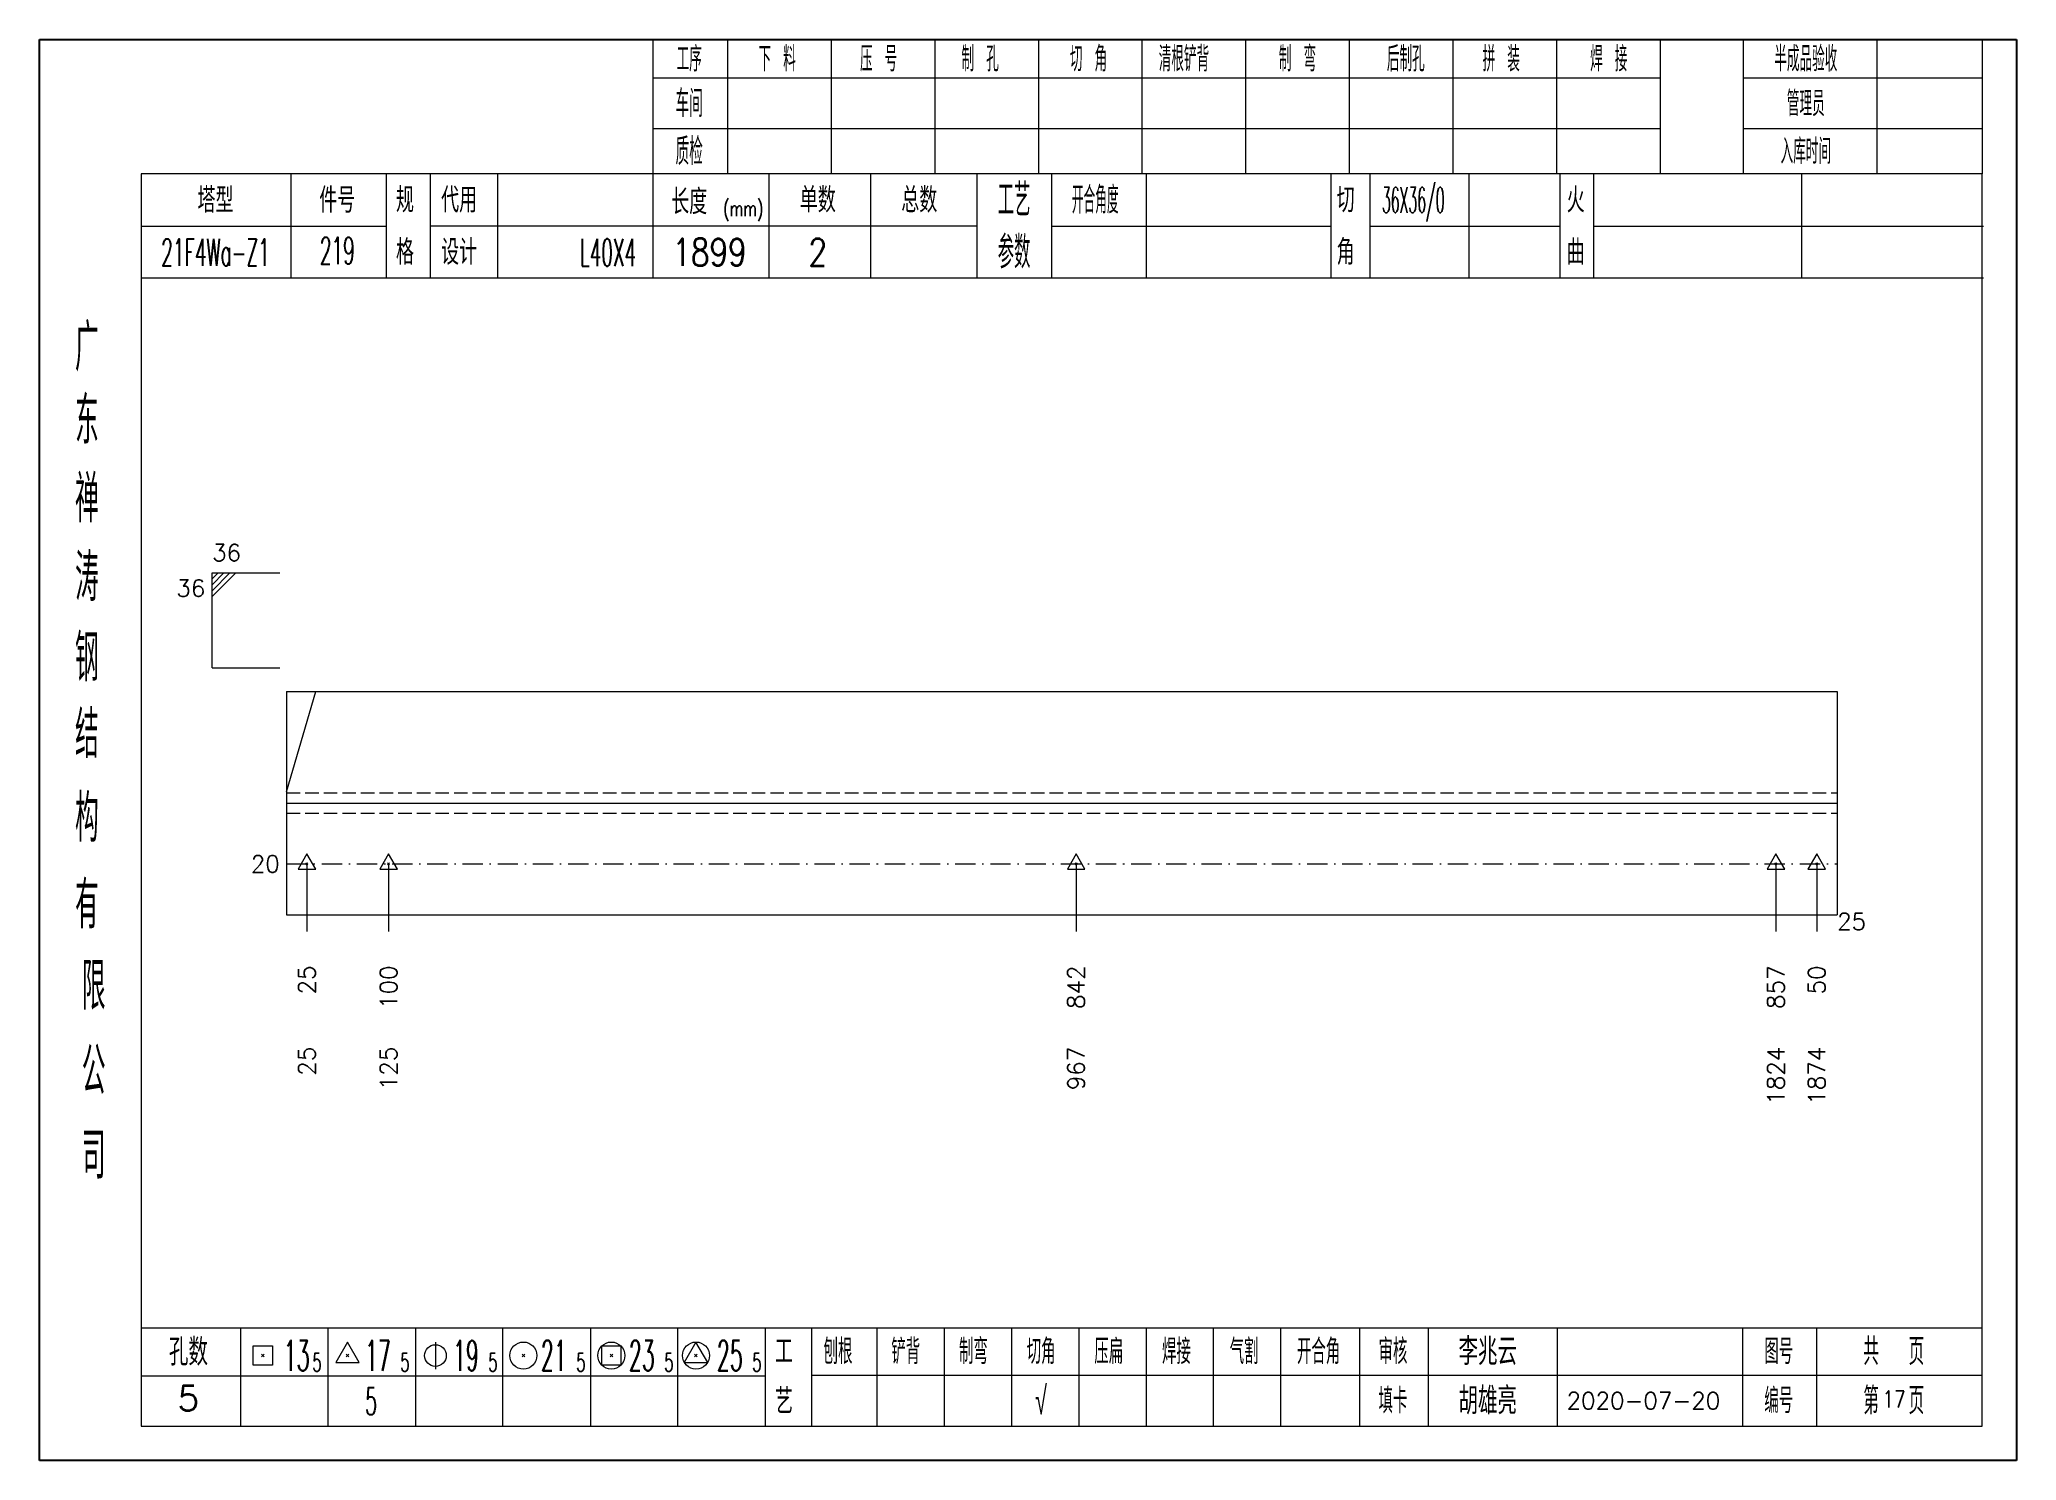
# Model space of a CAD drawing. Extents: x 1310 to 15542, y -76 to 8381.
# Drawn here: x 6510.5 to 6802.6, y 5083.7 to 5293.7 of the extents above; entities that cross this region are included whole.
import ezdxf
from ezdxf.enums import TextEntityAlignment as Align

# ---------------------------------------------------------------- set-up
doc = ezdxf.new("R2010")
doc.units = 0
doc.header["$MEASUREMENT"] = 0
doc.linetypes.add('一点画线', pattern=[5.2, 3, -1, 0.2, -1])
doc.linetypes.add('虚线', pattern=[2.75, 2, -0.75])
doc.layers.get('0').update_dxf_attribs({"linetype": 'CONTINUOUS', "lineweight": 25})
for name, color, linetype, lineweight in [('1', 7, 'CONTINUOUS', 25), ('4', 7, 'CONTINUOUS', 25), ('5', 7, 'CONTINUOUS', 25)]:
    doc.layers.add(name, color=color, linetype=linetype, lineweight=lineweight)
doc.styles.get("Standard").update_dxf_attribs({"font": 'simplex.shx', "width": 0.7, "height": 3, "bigfont": 'gbhzfs.shx'})

msp = doc.modelspace()

# ---------------------------------------------------------------- texts
at = {"color": 7, "linetype": 'Continuous', "lineweight": 13}
msp.add_text('36', height=2.5, dxfattribs=at).set_placement((6536.002, 5215.854), align=Align.BOTTOM_LEFT)
msp.add_text('36', height=2.5, dxfattribs=at).set_placement((6535.002, 5213.854), align=Align.TOP_RIGHT)
msp.add_text('20', height=2.5, dxfattribs=at).set_placement((6546.002, 5171.854), align=Align.MIDDLE_RIGHT)
at = {"layer": '1', "color": 7, "linetype": 'Continuous', "lineweight": 13}
msp.add_text('25', height=2.5, dxfattribs=at).set_placement((6776.132, 5163.354), align=Align.MIDDLE_LEFT)
at = {"layer": '1', "color": 8, "linetype": 'Continuous', "lineweight": 9}
for s, p in [('25', (6550.018, 5156.854)), ('100', (6562.084, 5156.854)), ('842', (6663.678, 5156.854)), ('857', (6767.082, 5156.854)), ('50', (6773.115, 5156.854))]:
    msp.add_text(s, height=2.5, rotation=90, dxfattribs=at).set_placement(p, align=Align.MIDDLE_RIGHT)
at = {"layer": '1', "color": 7, "linetype": 'Continuous', "lineweight": 13}
for s, p in [('25', (6550.018, 5144.854)), ('125', (6562.084, 5144.854)), ('967', (6663.678, 5144.854)), ('1824', (6767.082, 5144.854)), ('1874', (6773.115, 5144.854))]:
    msp.add_text(s, height=2.5, rotation=90, dxfattribs=at).set_placement(p, align=Align.MIDDLE_RIGHT)
at = {"layer": '4', "color": 1, "linetype": 'Continuous', "lineweight": 25}
for s, height, width, p in [('工序', 3.7, 0.7, (6606.502, 5290.811)), ('下 料', 3.7, 0.7, (6619.502, 5290.811)), ('压 号', 3.7, 0.7, (6634.502, 5290.811)), ('制 孔', 3.7, 0.7, (6649.502, 5290.811)), ('切 角', 3.7, 0.7, (6665.502, 5290.811)), ('清根铲背 ', 3.7, 0.7, (6680.502, 5290.811)), (' 制 弯', 3.7, 0.7, (6695.502, 5290.811)), (' 后制孔', 3.7, 0.7, (6711.502, 5290.811)), ('拼 装', 3.7, 0.7, (6726.502, 5290.811)), (' 焊 接', 3.7, 0.7, (6741.502, 5290.811)), ('半成品验收', 3.7, 0.7, (6771.502, 5290.811)), ('车间', 4, 0.7, (6606.502, 5284.211)), ('管理员', 3.7, 0.7, (6771.502, 5284.211)), ('质检', 4, 0.7, (6606.502, 5277.151)), ('入库时间', 3.7, 0.7, (6771.502, 5277.151)), ('(mm)', 2.24, 0.7, (6614.502, 5268.711)), ('工艺', 4.8, 0.7, (6654.502, 5269.971)), ('开合角度', 4, 0.6, (6666.502, 5269.971)), ('36X36/0', 3.8, 0.4, (6713.502, 5269.971)), ('21F4Wa-Z1', 4, 0.5, (6536.502, 5262.231)), ('219', 4, 0.5, (6554.502, 5262.481)), ('L40X4', 4, 0.5, (6594.502, 5262.211)), ('1899', 4, 0.8, (6609.502, 5262.261)), ('2', 4, 0.8, (6625.502, 5262.261)), ('参数', 4.8, 0.7, (6654.502, 5262.261)), ('广', 6.96, 0.7, (6517.502, 5248.181)), ('东', 6.96, 0.7, (6517.502, 5237.391)), ('禅', 6.96, 0.7, (6517.502, 5225.801)), ('涛', 6.96, 0.7, (6517.502, 5214.201)), ('钢', 6.96, 0.7, (6517.502, 5202.311)), ('结', 6.96, 0.7, (6517.502, 5191.001)), ('构', 6.96, 0.7, (6517.502, 5178.621)), ('有', 6.96, 0.7, (6517.502, 5165.811)), ('限', 6.96, 0.7, (6518.502, 5153.811)), ('公', 6.96, 0.7, (6518.502, 5141.271)), ('司', 6.96, 0.7, (6518.502, 5128.791)), ('13', 4.47, 0.5, (6548.502, 5099.211)), ('17', 4.47, 0.5, (6560.502, 5099.211)), ('19', 4.47, 0.5, (6573.502, 5099.211)), ('21', 4.47, 0.5, (6586.502, 5099.211)), ('23', 4.47, 0.5, (6599.502, 5099.211)), ('25', 4.47, 0.5, (6612.502, 5099.211)), ('刨根', 3.7, 0.8, (6628.502, 5099.811)), ('铲背', 3.7, 0.8, (6638.502, 5099.811)), ('制弯', 3.7, 0.8, (6648.502, 5099.811)), ('切角', 3.7, 0.8, (6658.502, 5099.811)), ('压扁', 3.7, 0.8, (6668.502, 5099.811)), ('焊接', 3.7, 0.8, (6678.502, 5099.811)), ('气割', 3.7, 0.8, (6688.502, 5099.811)), ('开合角', 3.7, 0.8, (6699.502, 5099.811)), ('审核', 3.7, 0.8, (6710.502, 5099.811)), ('图号', 3.7, 0.8, (6767.502, 5099.811)), ('共  页', 4, 0.8, (6784.502, 5099.811)), ('5', 2.68, 0.6, (6551.502, 5098.211)), ('5', 2.68, 0.6, (6564.502, 5098.211)), ('5', 2.68, 0.6, (6577.502, 5098.211)), ('5', 2.68, 0.6, (6590.502, 5098.211)), ('5', 2.68, 0.6, (6603.502, 5098.211)), ('5', 2.68, 0.6, (6616.502, 5098.211)), ('√', 4, 0.6, (6658.502, 5092.541)), ('填卡', 3.7, 0.8, (6710.502, 5092.541)), ('编号', 3.7, 0.8, (6767.502, 5092.541)), ('第  页', 4, 0.8, (6784.502, 5092.541)), ('5', 4, 0.5, (6559.502, 5092.461))]:
    msp.add_text(s, height=height, dxfattribs=dict(at, width=width)).set_placement(p, align=Align.MIDDLE_CENTER)
for s, height, p in [('塔型', 3.7, (6536.502, 5269.941)), ('件号', 3.7, (6554.502, 5269.941)), ('规', 3.7, (6564.502, 5269.971)), ('代用', 3.7, (6572.502, 5269.971)), ('长度', 3.7, (6606.502, 5269.711)), ('单数', 3.7, (6625.502, 5269.971)), ('总数', 3.7, (6640.502, 5269.971)), ('切', 3.7, (6703.502, 5269.971)), ('火', 3.7, (6737.502, 5269.971)), ('格', 3.7, (6564.502, 5262.261)), ('设计', 3.7, (6572.502, 5262.261)), ('角', 3.7, (6703.502, 5262.261)), ('曲', 3.7, (6737.502, 5262.261)), ('孔数', 4, (6532.502, 5099.731)), ('工', 3.7, (6620.502, 5099.811)), ('李兆云', 4, (6724.502, 5099.811)), ('5', 3.7, (6532.502, 5092.901)), ('胡雄亮', 4, (6724.502, 5092.541)), ('艺', 3.7, (6620.502, 5092.461)), ('2020-07-20', 2.5, (6747.502, 5092.541))]:
    msp.add_text(s, height=height, dxfattribs=at).set_placement(p, align=Align.MIDDLE_CENTER)
at = {"layer": '4', "color": 6, "linetype": 'Continuous', "lineweight": 25, "width": 0.8}
msp.add_text('17', height=2.5, dxfattribs=at).set_placement((6784.527, 5092.769), align=Align.MIDDLE_CENTER)

# ---------------------------------------------------------------- blocks, each defined once
blk = doc.blocks.new('孔17.5')
at = {"layer": '5', "color": 7, "linetype": 'Continuous', "lineweight": 13}
for p, q in [((0, 1), (-0.866, -0.5)), ((-0.1, -0.1), (0.1, 0.1)), ((0.1, -0.1), (-0.1, 0.1)), ((0.866, -0.5), (0, 1)), ((-0.866, -0.5), (0.866, -0.5))]:
    blk.add_line(p, q, dxfattribs=at)
blk = doc.blocks.new('CTJGK')
at = {"color": 6, "linetype": 'Continuous'}
for p, q in [((0, 209.97), (292.13, 209.97)), ((0, 0), (0, 209.97)), ((292.13, 209.97), (292.13, 0)), ((292.13, 0), (0, 0))]:
    blk.add_line(p, q, dxfattribs=at)

# ---------------------------------------------------------------- linework, layer by layer
at = {"color": 7, "linetype": 'Continuous', "lineweight": 13}
for p, q in [((6536.002, 5214.854), (6546.002, 5214.854)), ((6536.002, 5200.854), (6536.002, 5214.854)), ((6536.877, 5214.854), (6536.002, 5213.979)), ((6537.752, 5214.854), (6536.002, 5213.104)), ((6538.627, 5214.854), (6536.002, 5212.229)), ((6539.502, 5214.854), (6536.002, 5211.354)), ((6536.002, 5200.854), (6546.002, 5200.854)), ((6547.002, 5182.504), (6551.345, 5197.354)), ((6550.018, 5171.854), (6550.018, 5161.854)), ((6562.084, 5171.854), (6562.084, 5161.854)), ((6663.678, 5171.854), (6663.678, 5161.854)), ((6767.082, 5171.854), (6767.082, 5161.854)), ((6773.115, 5171.854), (6773.115, 5161.854))]:
    msp.add_line(p, q, dxfattribs=at)
at = {"color": 7, "linetype": 'Continuous', "lineweight": 18}
for p, q in [((6547.002, 5197.354), (6547.002, 5164.354)), ((6547.002, 5197.354), (6776.132, 5197.354)), ((6776.132, 5197.354), (6776.132, 5164.354)), ((6547.002, 5180.854), (6776.132, 5180.854))]:
    msp.add_line(p, q, dxfattribs=at)
at = {"color": 1, "linetype": '虚线', "lineweight": 18}
for p, q in [((6547.002, 5182.354), (6776.132, 5182.354)), ((6547.002, 5179.354), (6776.132, 5179.354))]:
    msp.add_line(p, q, dxfattribs=at)
at = {"color": 3, "linetype": '一点画线', "lineweight": 13}
msp.add_line((6547.002, 5171.854), (6776.132, 5171.854), dxfattribs=at)
at = {"layer": '1', "color": 7, "linetype": 'Continuous', "lineweight": 18}
msp.add_line((6547.002, 5164.354), (6776.132, 5164.354), dxfattribs=at)
at = {"layer": '4', "color": 1, "linetype": 'Continuous', "lineweight": 18}
for p, q in [((6510.502, 5293.681), (6510.502, 5083.711)), ((6802.632, 5293.681), (6510.502, 5293.681)), ((6601.132, 5293.681), (6601.132, 5273.841)), ((6612.162, 5293.681), (6612.162, 5273.821)), ((6627.472, 5293.681), (6627.472, 5273.821)), ((6642.792, 5293.681), (6642.792, 5273.821)), ((6658.102, 5293.681), (6658.102, 5273.821)), ((6673.412, 5293.681), (6673.412, 5273.821)), ((6688.722, 5293.681), (6688.722, 5273.821)), ((6704.042, 5293.681), (6704.042, 5273.821)), ((6719.352, 5293.681), (6719.352, 5273.821)), ((6734.662, 5293.681), (6734.662, 5273.821)), ((6749.972, 5293.681), (6749.972, 5273.841)), ((6749.972, 5293.681), (6749.972, 5273.821)), ((6762.252, 5293.681), (6762.252, 5273.821)), ((6782.002, 5293.681), (6782.002, 5273.821)), ((6797.582, 5293.681), (6797.582, 5273.821)), ((6802.632, 5263.881), (6802.632, 5293.681)), ((6749.972, 5287.951), (6601.132, 5287.951)), ((6797.582, 5287.951), (6762.252, 5287.951)), ((6749.972, 5280.471), (6601.132, 5280.471)), ((6797.582, 5280.471), (6762.252, 5280.471)), ((6525.512, 5273.821), (6525.512, 5088.761)), ((6797.582, 5273.821), (6525.512, 5273.821)), ((6547.632, 5273.831), (6547.632, 5258.411)), ((6561.782, 5258.411), (6561.782, 5273.821)), ((6568.282, 5258.411), (6568.282, 5273.821)), ((6578.152, 5273.821), (6578.152, 5258.411)), ((6601.132, 5273.841), (6601.132, 5258.411)), ((6618.252, 5273.821), (6618.252, 5258.411)), ((6633.302, 5273.821), (6633.302, 5258.411)), ((6649.002, 5273.821), (6649.002, 5258.411)), ((6660.062, 5273.821), (6660.062, 5258.411)), ((6674.012, 5273.821), (6674.012, 5258.411)), ((6701.312, 5273.821), (6701.312, 5258.411)), ((6707.072, 5273.821), (6707.072, 5258.411)), ((6721.692, 5273.821), (6721.692, 5258.411)), ((6735.152, 5273.821), (6735.152, 5258.411)), ((6740.142, 5273.821), (6740.142, 5258.411)), ((6770.882, 5273.821), (6770.882, 5258.411)), ((6797.582, 5088.761), (6797.582, 5273.821)), ((6561.782, 5266.061), (6525.512, 5266.061)), ((6649.002, 5266.111), (6568.282, 5266.111)), ((6660.062, 5266.111), (6701.312, 5266.111)), ((6707.072, 5266.111), (6735.152, 5266.111)), ((6740.142, 5266.111), (6797.762, 5266.111)), ((6802.632, 5083.711), (6802.632, 5263.881)), ((6797.762, 5258.411), (6525.512, 5258.411)), ((6525.512, 5103.291), (6797.582, 5103.291)), ((6540.202, 5103.291), (6540.202, 5088.761)), ((6553.132, 5088.761), (6553.132, 5103.291)), ((6566.062, 5103.291), (6566.062, 5088.761)), ((6578.982, 5088.761), (6578.982, 5103.291)), ((6591.912, 5103.291), (6591.912, 5088.761)), ((6604.842, 5088.761), (6604.842, 5103.291)), ((6617.762, 5088.761), (6617.762, 5103.291)), ((6624.632, 5088.761), (6624.632, 5103.291)), ((6634.292, 5088.761), (6634.292, 5103.291)), ((6644.232, 5088.761), (6644.232, 5103.291)), ((6654.172, 5088.761), (6654.172, 5103.291)), ((6664.122, 5088.761), (6664.122, 5103.291)), ((6674.062, 5088.761), (6674.062, 5103.291)), ((6684.002, 5088.761), (6684.002, 5103.291)), ((6693.952, 5088.761), (6693.952, 5103.291)), ((6705.592, 5088.761), (6705.592, 5103.291)), ((6715.742, 5088.761), (6715.742, 5103.291)), ((6734.802, 5088.761), (6734.802, 5103.291)), ((6762.182, 5088.761), (6762.182, 5103.291)), ((6773.142, 5088.761), (6773.142, 5103.291)), ((6617.762, 5096.161), (6525.512, 5096.161)), ((6624.592, 5096.321), (6797.582, 5096.321)), ((6525.512, 5088.761), (6797.582, 5088.761)), ((6510.502, 5083.711), (6802.632, 5083.711))]:
    msp.add_line(p, q, dxfattribs=at)
at = {"layer": '4', "color": 7, "linetype": 'Continuous', "lineweight": 13}
for p, q in [((6542.088, 5097.797), (6542.088, 5100.625)), ((6542.088, 5100.625), (6544.916, 5100.625)), ((6544.916, 5100.625), (6544.916, 5097.797)), ((6556.002, 5101.211), (6554.27, 5098.211)), ((6557.734, 5098.211), (6556.002, 5101.211)), ((6569.002, 5101.211), (6569.002, 5097.211)), ((6593.588, 5097.797), (6593.588, 5100.625)), ((6593.588, 5100.625), (6596.416, 5100.625)), ((6596.416, 5100.625), (6596.416, 5097.797)), ((6607.502, 5101.211), (6605.77, 5098.211)), ((6609.234, 5098.211), (6607.502, 5101.211)), ((6544.916, 5097.797), (6542.088, 5097.797)), ((6543.302, 5099.011), (6543.702, 5099.411)), ((6543.702, 5099.011), (6543.302, 5099.411)), ((6554.27, 5098.211), (6557.734, 5098.211)), ((6555.802, 5099.011), (6556.202, 5099.411)), ((6556.202, 5099.011), (6555.802, 5099.411)), ((6581.802, 5099.011), (6582.202, 5099.411)), ((6582.202, 5099.011), (6581.802, 5099.411)), ((6596.416, 5097.797), (6593.588, 5097.797)), ((6594.802, 5099.011), (6595.202, 5099.411)), ((6595.202, 5099.011), (6594.802, 5099.411)), ((6605.77, 5098.211), (6609.234, 5098.211)), ((6607.302, 5099.011), (6607.702, 5099.411)), ((6607.702, 5099.011), (6607.302, 5099.411))]:
    msp.add_line(p, q, dxfattribs=at)
for centre, radius in [((6569.002, 5099.211), 1.6), ((6582.002, 5099.211), 2), ((6595.002, 5099.211), 2), ((6607.502, 5099.211), 2)]:
    msp.add_circle(centre, radius, dxfattribs=at)

# ---------------------------------------------------------------- block references
at = {"color": 0, "linetype": 'Continuous'}
msp.add_blockref('CTJGK', (6510.502, 5083.711), dxfattribs=at)
at = {"layer": '1', "color": 8, "linetype": 'Continuous', "lineweight": 9, "xscale": 1.5, "yscale": 1.5, "zscale": 1.5}
for p in [(6550.018, 5171.854), (6562.084, 5171.854), (6663.678, 5171.854), (6767.082, 5171.854), (6773.115, 5171.854)]:
    msp.add_blockref('孔17.5', p, dxfattribs=at)

msp.set_redraw_order([(e.dxf.handle, doc.entitydb.next_handle()) for e in msp.query("TEXT MTEXT ATTDEF DIMENSION ARC_DIMENSION")])  # texts and dimensions are drawn at this point

doc.saveas('drawing.dxf')
